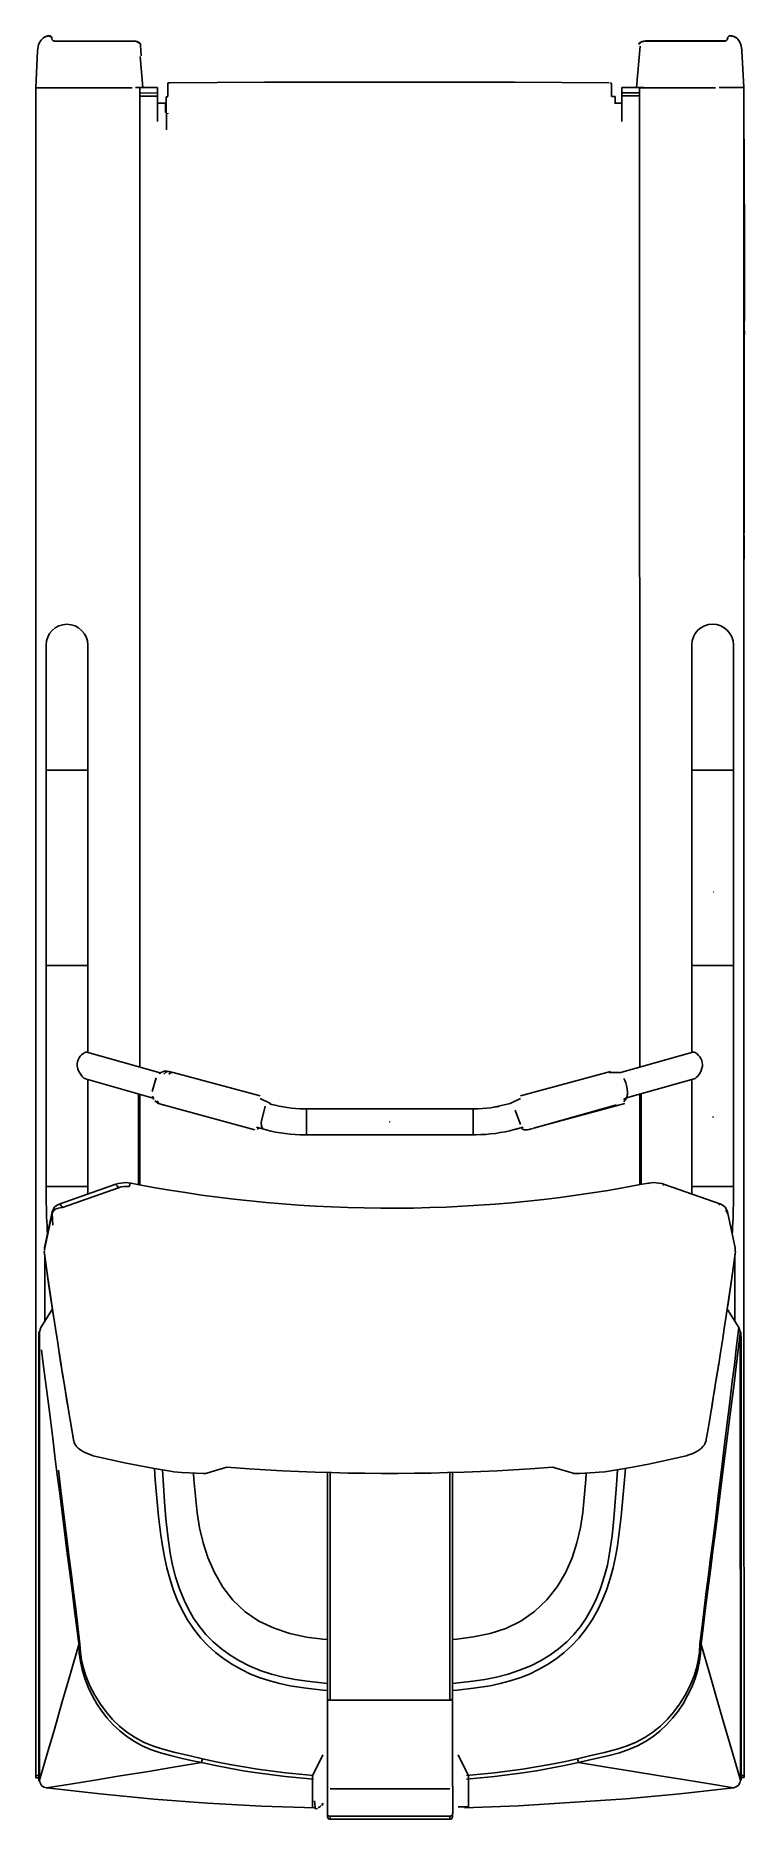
# Model space of a CAD drawing. Extents: x 138 to 1000, y 233 to 2402.
import ezdxf

# ---------------------------------------------------------------- set-up
doc = ezdxf.new("R2010")
doc.units = 0
doc.layers.add('KADRBM', color=7, linetype='CONTINUOUS')

msp = doc.modelspace()

# ---------------------------------------------------------------- linework, layer by layer
at = {"layer": 'KADRBM', "linetype": 'CONTINUOUS'}
for points in [[(140.2, 2386.1), (139.9, 2383.5)], [(140.6, 2388.6), (140.2, 2386.1)], [(141.2, 2390.8), (140.6, 2388.6)], [(142, 2393), (141.2, 2390.8)], [(143.1, 2395), (142, 2393)], [(144.1, 2396.5), (143.1, 2395)], [(144.1, 2396.5), (144, 2396.4)], [(144.9, 2397.5), (144.1, 2396.5)], [(146.1, 2398.7), (144.9, 2397.5)], [(147.5, 2399.7), (146.1, 2398.7)], [(147, 2399.4), (146.4, 2398.9)], [(148.4, 2400.3), (147, 2399.4)], [(149, 2400.6), (147.5, 2399.7)], [(149.8, 2400.9), (148.4, 2400.3)], [(151, 2401.3), (149.8, 2400.9)], [(152.3, 2401.5), (150.6, 2401.2)], [(152.4, 2401.7), (151, 2401.3)], [(154, 2401.7), (152.3, 2401.5)], [(153.7, 2401.9), (152.4, 2401.7)], [(153.8, 2401.9), (153.7, 2401.9)], [(153.8, 2401.9), (153.9, 2401.9)], [(153.9, 2401.9), (153.8, 2401.9)], [(153.9, 2401.9), (154, 2401.7)], [(154.9, 2401.8), (153.9, 2401.9)], [(154, 2401.7), (154.1, 2401.3)], [(154.6, 2401.6), (154, 2401.7)], [(154.7, 2401.2), (154.1, 2401.3)], [(155.2, 2401.5), (154.6, 2401.6)], [(155.2, 2401.1), (154.7, 2401.2)], [(155.7, 2401.5), (154.9, 2401.8)], [(155.8, 2401.2), (155.2, 2401.5)], [(155.8, 2400.8), (155.2, 2401.1)], [(156.4, 2401), (155.7, 2401.5)], [(156.3, 2400.8), (155.8, 2401.2)], [(156.2, 2400.4), (155.8, 2400.8)], [(156.7, 2400.4), (156.3, 2400.8)], [(156.8, 2400.5), (156.4, 2401)], [(157, 2399.8), (156.7, 2400.4)], [(157.1, 2400), (156.8, 2400.5)], [(157.2, 2399.3), (157, 2399.8)], [(157.2, 2399.6), (157.1, 2400)], [(157.3, 2399.2), (157.2, 2399.6)], [(157.4, 2398.9), (157.3, 2399.2)], [(157.3, 2398.9), (157.4, 2398.7)], [(157.4, 2398.2), (157.4, 2398.9)], [(157.4, 2398.7), (157.4, 2398.2)], [(157.4, 2398.2), (157.5, 2397.3)], [(157.5, 2397.4), (157.4, 2398.2)], [(157.9, 2396.7), (157.6, 2397.1)], [(157.7, 2396.8), (158.1, 2396.4)], [(158.4, 2396.3), (157.9, 2396.7)], [(158.1, 2396.4), (158.6, 2396)], [(159.1, 2395.9), (158.4, 2396.3)], [(158.6, 2396), (159.2, 2395.7)], [(159.3, 2395.8), (159.1, 2395.9)], [(159.2, 2395.7), (159.3, 2395.6)], [(159.3, 2395.8), (159.3, 2395.8)], [(159.3, 2395.6), (159.3, 2395.8)], [(159.6, 2395.7), (159.3, 2395.8)], [(159.3, 2395.6), (160.4, 2395.3)], [(160.5, 2395.5), (159.6, 2395.7)], [(160.4, 2395.3), (160.7, 2395.3)], [(160.7, 2395.5), (160.5, 2395.5)], [(160.7, 2395.3), (160.7, 2395.5)], [(256.4, 2395.5), (160.7, 2395.5)], [(160.7, 2395.3), (256.4, 2395.3)], [(256.4, 2395.3), (256.4, 2395.5)], [(257.8, 2395.5), (256.4, 2395.5)], [(256.4, 2395.3), (258.3, 2395.2)], [(259.4, 2395.3), (257.8, 2395.5)], [(258.3, 2395.2), (260, 2394.9)], [(260.9, 2395), (259.4, 2395.3)], [(260, 2394.9), (261.2, 2394.4)], [(262.2, 2394.5), (260.9, 2395)], [(261.2, 2394.4), (262, 2393.8)], [(262, 2393.8), (262.1, 2393.4)], [(262.7, 2393.4), (262.1, 2393.4)], [(263.2, 2393.9), (262.2, 2394.5)], [(263.3, 2393.2), (262.7, 2393.4)], [(264, 2393.3), (263.2, 2393.9)], [(263.8, 2392.9), (263.3, 2393.2)], [(264.3, 2392.6), (263.8, 2392.9)], [(264.6, 2392.6), (264, 2393.3)], [(264.7, 2392.2), (264.3, 2392.6)], [(265.1, 2391.7), (264.6, 2392.6)], [(265, 2391.7), (264.7, 2392.2)], [(265.2, 2391.2), (265, 2391.7)], [(265.3, 2390.7), (265.1, 2391.7)], [(265.3, 2390.6), (265.2, 2391.2)], [(265.3, 2390.6), (265.3, 2390.7)], [(266, 2377.5), (265.3, 2390.6)], [(868.7, 2338.8), (873, 2389.3)], [(871.8, 2392.3), (871.5, 2391.3)], [(871.5, 2391.2), (871.7, 2391.8)], [(871.7, 2391.8), (872, 2392.3)], [(872.4, 2393.1), (871.8, 2392.3)], [(872, 2392.3), (872.4, 2392.7)], [(873.2, 2393.8), (872.4, 2393.1)], [(872.4, 2392.7), (872.8, 2393)], [(872.8, 2393), (873.4, 2393.3)], [(874.2, 2394.5), (873.2, 2393.8)], [(873.4, 2393.3), (873.9, 2393.4)], [(875.6, 2395), (874.2, 2394.5)], [(875.4, 2394.5), (874.7, 2393.9)], [(876.7, 2395), (875.4, 2394.5)], [(877, 2395.3), (875.6, 2395)], [(878.4, 2395.3), (876.7, 2395)], [(878.6, 2395.5), (877, 2395.3)], [(880.3, 2395.4), (878.4, 2395.3)], [(880.1, 2395.6), (878.6, 2395.5)], [(880.3, 2395.6), (880.1, 2395.6)], [(880.3, 2395.4), (880.3, 2395.6)], [(976, 2395.6), (880.3, 2395.6)], [(976, 2395.4), (880.3, 2395.4)], [(976.4, 2395.7), (976, 2395.6)], [(976, 2395.4), (976, 2395.6)], [(976.3, 2395.4), (976, 2395.4)], [(977.3, 2395.7), (976.3, 2395.4)], [(977.3, 2395.9), (976.4, 2395.7)], [(977.3, 2395.7), (977.4, 2395.9)], [(977.4, 2395.9), (977.3, 2395.9)], [(977.5, 2395.8), (977.3, 2395.7)], [(977.6, 2396), (977.4, 2395.9)], [(977.4, 2395.9), (977.4, 2395.9)], [(978.1, 2396.1), (977.5, 2395.8)], [(978.2, 2396.4), (977.6, 2396)], [(978.6, 2396.5), (978.1, 2396.1)], [(978.7, 2396.8), (978.2, 2396.4)], [(978.9, 2396.9), (978.6, 2396.5)], [(979, 2397.2), (978.7, 2396.8)], [(979.2, 2397.4), (978.9, 2396.9)], [(979.1, 2397.5), (979, 2397.2)], [(979.2, 2397.5), (979.1, 2397.5)], [(979.2, 2397.5), (979.1, 2397.4)], [(979.3, 2399), (979.2, 2398.3)], [(979.3, 2398.8), (979.2, 2398.3)], [(979.2, 2398.3), (979.2, 2397.4)], [(979.2, 2398.3), (979.2, 2397.5)], [(979.4, 2399.6), (979.3, 2399.3)], [(979.3, 2399.3), (979.3, 2399)], [(979.3, 2399), (979.3, 2398.8)], [(979.5, 2399.8), (979.4, 2399.6)], [(979.4, 2398.8), (979.5, 2399.4)], [(979.6, 2400.2), (979.5, 2399.8)], [(979.5, 2399.4), (979.7, 2400)], [(979.5, 2399), (979.7, 2399.6)], [(979.9, 2400.7), (979.6, 2400.2)], [(979.7, 2400), (980, 2400.5)], [(980.4, 2401.2), (979.9, 2400.7)], [(980, 2400.5), (980.4, 2400.9)], [(981, 2401.6), (980.4, 2401.2)], [(981.8, 2401.9), (981, 2401.6)], [(982.8, 2402), (981.8, 2401.9)], [(982.8, 2402), (982.6, 2401.8)], [(982.6, 2401.8), (984.3, 2401.6)], [(982.9, 2402), (982.8, 2402)], [(982.9, 2402), (982.8, 2402)], [(983, 2402), (982.9, 2402)], [(984.2, 2401.8), (983, 2402)], [(985.3, 2401.6), (984.2, 2401.8)], [(984.3, 2401.6), (986, 2401.3)], [(986.4, 2401.2), (985.3, 2401.6)], [(986, 2401.3), (987.6, 2400.7)], [(987.6, 2400.7), (986.4, 2401.2)], [(987.6, 2400.7), (989.1, 2399.9)], [(988.9, 2400), (987.6, 2400.7)], [(990.1, 2399.2), (988.9, 2400)], [(989.1, 2399.9), (990.5, 2398.8)], [(990.4, 2399), (990.1, 2399.2)], [(990.5, 2398.8), (991.8, 2397.6)], [(991.8, 2397.6), (992.6, 2396.6)], [(993, 2396), (992.5, 2396.6)], [(992.6, 2396.6), (992.7, 2396.4)], [(994.1, 2394.1), (993, 2396)], [(995.1, 2392), (994.1, 2394.1)], [(995.8, 2389.7), (995.1, 2392)], [(996.3, 2387.3), (995.8, 2389.7)], [(996.7, 2384.5), (996.3, 2387.3)], [(139.9, 2383.6), (137.6, 2338.7)], [(140, 2383.5), (139.9, 2382.7)], [(140, 2383.6), (140, 2383.5)], [(268, 2338.8), (264.8, 2376.6)], [(996.8, 2382.8), (996.6, 2379.4)], [(996.7, 2383.6), (996.7, 2384.5)], [(996.7, 2383.7), (996.7, 2383.6)], [(999.1, 2338.9), (996.7, 2383.7)], [(996.7, 2383.6), (996.8, 2382.8)], [(298.2, 2328.1), (298.2, 2343.4)], [(300.7, 2344.7), (299.5, 2344.7)], [(416, 2345.6), (300.7, 2344.7)], [(720.1, 2345.6), (416, 2345.6)], [(835.4, 2344.8), (720.1, 2345.6)], [(838, 2327.9), (838, 2343.5)], [(143.3, 2338.7), (137.6, 2338.7)], [(143.3, 2338.7), (137.6, 2338.7)], [(137.6, 2338.7), (137.6, 2223.3)], [(145.3, 2338.7), (143.3, 2338.7)], [(156.7, 2338.7), (145.3, 2338.7)], [(167.6, 2338.7), (156.7, 2338.7)], [(255, 2338.6), (163.4, 2338.5)], [(259.1, 2338.8), (268, 2338.8)], [(264.4, 1147.5), (264.3, 2338.8)], [(264.3, 2332.2), (285.8, 2332.3)], [(264.3, 2328.6), (285.8, 2328.6)], [(267.9, 2340), (268, 2340)], [(268, 2340), (268, 2338.8)], [(268, 2338.8), (285.8, 2338.8)], [(285.8, 2332.3), (285.8, 2338.8)], [(285.8, 2328.6), (285.8, 2332.3)], [(285.8, 2297.6), (285.8, 2328.6)], [(296.6, 2287.3), (296.5, 2327.8)], [(298.2, 2327.8), (296.5, 2327.8)], [(839.6, 2327.9), (838, 2327.9)], [(842.8, 2327.9), (840.4, 2327.9)], [(842.8, 2327.9), (842.8, 2319.2)], [(850.9, 2332.3), (850.9, 2338.8)], [(850.9, 2338.8), (868.7, 2338.8)], [(850.9, 2328.7), (850.9, 2332.3)], [(850.9, 2332.3), (872.4, 2332.3)], [(872.4, 2328.7), (850.9, 2328.7)], [(850.9, 2297.7), (850.9, 2328.7)], [(868.7, 2340.1), (868.7, 2338.8)], [(868.7, 2340.1), (868.7, 2340.1)], [(877.5, 2338.8), (868.7, 2338.8)], [(872.4, 2338.8), (872.6, 1147.6)], [(873, 2338.6), (964.5, 2338.7)], [(969, 2338.9), (980, 2338.9)], [(980, 2338.9), (991.4, 2338.9)], [(991.4, 2338.9), (993.4, 2338.9)], [(993.4, 2338.9), (999.1, 2338.9)], [(993.4, 2338.9), (999.1, 2338.9)], [(999.1, 2177.3), (999.1, 2338.9)], [(295.7, 2320), (285.8, 2320)], [(285.8, 2319.8), (285.8, 2318.9)], [(295.7, 2319.6), (295.7, 2320.8)], [(296.5, 2320.8), (295.7, 2320.8)], [(295.7, 2319.6), (296.5, 2319.6)], [(295.7, 2319.6), (295.7, 2319.1)], [(295.7, 2319.1), (295.7, 2319)], [(296.5, 2319.1), (295.7, 2319.1)], [(295.7, 2319), (296.5, 2319)], [(295.7, 2319), (295.7, 2316.9)], [(295.7, 2315.9), (295.7, 2316.9)], [(295.7, 2316.9), (296.5, 2316.9)], [(295.7, 2315.9), (295.7, 2313.8)], [(295.7, 2315.9), (296.5, 2315.9)], [(295.7, 2313.8), (296.5, 2313.8)], [(295.7, 2313.8), (295.7, 2313.5)], [(295.7, 2313.5), (296.5, 2313.5)], [(295.7, 2308.5), (295.7, 2313.5)], [(295.7, 2308.5), (296.5, 2308.5)], [(297.4, 2307.5), (297.4, 2306.9)], [(297.4, 2307.5), (297.4, 2307.3)], [(298.2, 2307.5), (298.2, 2307.8)], [(298.2, 2307.5), (298.2, 2306.9)], [(850.9, 2320.1), (842.8, 2320.1)], [(999.4, 2275.5), (999.4, 2276)], [(999.7, 2276), (999.4, 2276)], [(999.4, 2275.5), (999.4, 2267.9)], [(999.4, 2275.5), (999.7, 2275.5)], [(999.7, 2267.9), (999.4, 2267.9)], [(999.4, 2267.8), (999.4, 2267.2)], [(999.4, 2267.2), (999.4, 2262.9)], [(999.4, 2267.2), (999.7, 2267.2)], [(999.4, 2262.9), (999.4, 2256.1)], [(999.4, 2262.9), (999.7, 2262.9)], [(999.4, 2256.1), (999.4, 2239.9)], [(999.4, 2256.1), (999.7, 2256.1)], [(999.7, 2275.5), (999.7, 2276)], [(999.7, 2267.9), (999.7, 2275.5)], [(999.7, 2267.2), (999.7, 2267.8)], [(999.7, 2262.9), (999.7, 2267.2)], [(999.7, 2256.1), (999.7, 2262.9)], [(999.7, 2239.9), (999.7, 2256.1)], [(999.4, 2239.9), (999.4, 2236.9)], [(999.4, 2239.9), (999.7, 2239.9)], [(999.4, 2214.9), (999.4, 2236.9)], [(999.7, 2236.9), (999.4, 2236.9)], [(999.7, 2236.9), (999.7, 2239.9)], [(999.7, 2214.9), (999.7, 2236.9)], [(137.6, 2223.3), (137.8, 792.8)], [(999.4, 2180.8), (999.4, 2214.9)], [(999.7, 2214.9), (999.4, 2214.9)], [(999.8, 2180.8), (999.7, 2214.9)], [(999.1, 2177.3), (999.4, 2177.3)], [(999.1, 2177.3), (999.2, 1817.5)], [(999.4, 2168.1), (999.4, 2180.8)], [(999.8, 2180.8), (999.4, 2180.8)], [(999.8, 2160.5), (999.8, 2180.8)], [(999.4, 2168.1), (999.4, 2157.5)], [(999.8, 2160.5), (999.4, 2160.5)], [(999.8, 2158.9), (999.4, 2158.9)], [(999.4, 2145.9), (999.4, 2158.8)], [(999.8, 2158.8), (999.8, 2160.5)], [(999.8, 2145.9), (999.8, 2158.8)], [(999.4, 2135.5), (999.4, 2145.9)], [(999.8, 2145.9), (999.4, 2145.9)], [(999.4, 2123.8), (999.4, 2135.5)], [(999.8, 2135.5), (999.4, 2135.5)], [(999.8, 2135.5), (999.8, 2145.9)], [(999.8, 2123.8), (999.8, 2135.5)], [(999.4, 2116), (999.4, 2123.8)], [(999.8, 2123.8), (999.4, 2123.8)], [(999.4, 2112.2), (999.4, 2116)], [(999.8, 2116), (999.4, 2116)], [(999.4, 2104.8), (999.4, 2112.2)], [(999.8, 2112.2), (999.4, 2112.2)], [(999.4, 2104.8), (999.4, 2102.8)], [(999.8, 2116), (999.8, 2123.8)], [(999.8, 2112.2), (999.8, 2116)], [(999.8, 2102.8), (999.8, 2112.2)], [(999.8, 2102.7), (999.4, 2102.7)], [(999.4, 2098.1), (999.4, 2102.6)], [(999.4, 2082.5), (999.4, 2098.1)], [(999.8, 2098.1), (999.4, 2098.1)], [(999.4, 2070.7), (999.4, 2082.5)], [(999.8, 2082.5), (999.4, 2082.5)], [(999.8, 2098.1), (999.8, 2102.6)], [(999.8, 2082.5), (999.8, 2098.1)], [(999.8, 2070.7), (999.8, 2082.5)], [(999.4, 2059.6), (999.4, 2070.7)], [(999.8, 2070.7), (999.4, 2070.7)], [(999.8, 2059.6), (999.8, 2070.7)], [(999.4, 2054.7), (999.4, 2059.6)], [(999.8, 2059.6), (999.4, 2059.6)], [(999.4, 2054.7), (999.4, 1919)], [(999.6, 2054.7), (999.4, 2054.7)], [(999.6, 2054.7), (999.7, 1919)], [(999.8, 2051.2), (999.6, 2051.2)], [(999.8, 2042.9), (999.6, 2042.9)], [(999.8, 2054.8), (999.8, 2059.6)], [(999.8, 2038.3), (999.8, 2042.9)], [(999.4, 2020.2), (999.4, 2020.6)], [(999.8, 2038.3), (999.6, 2038.3)], [(999.6, 2038), (999.8, 2038)], [(999.4, 1919), (999.4, 1917.5)], [(999.7, 1919), (999.4, 1919)], [(999.4, 1917.5), (999.4, 1915.8)], [(999.7, 1917), (999.4, 1917)], [(999.4, 1915.8), (999.4, 1908.6)], [(999.7, 1915.8), (999.4, 1915.8)], [(999.4, 1911.7), (999.4, 1903.1)], [(999.7, 1919), (999.7, 1917)], [(999.7, 1917), (999.7, 1915.8)], [(999.7, 1915.8), (999.7, 1908.6)], [(999.7, 1911.7), (999.7, 1903.1)], [(999.4, 1903.1), (999.4, 1862.8)], [(999.7, 1903.1), (999.4, 1903.1)], [(999.7, 1903.1), (999.7, 1862.8)], [(999.4, 1862.8), (999.4, 1856.9)], [(999.7, 1862.8), (999.4, 1862.8)], [(999.4, 1856.9), (999.4, 1820.2)], [(999.7, 1856.9), (999.4, 1856.9)], [(999.7, 1862.8), (999.7, 1856.9)], [(999.7, 1856.9), (999.7, 1820.2)], [(999.2, 1817.5), (999.4, 1817.5)], [(999.3, 793.6), (999.2, 1817.5)], [(999.4, 1820.2), (999.4, 1808.1)], [(999.7, 1820.2), (999.4, 1820.2)], [(999.7, 1808.1), (999.4, 1808.1)], [(999.4, 1808.1), (999.4, 1797.6)], [(999.7, 1820.2), (999.7, 1808.1)], [(999.7, 1808.1), (999.7, 1797.6)], [(999.4, 1797.6), (999.4, 1797)], [(999.7, 1797.6), (999.4, 1797.6)], [(999.4, 1794.3), (999.4, 1765.4)], [(999.4, 1794.3), (999.4, 1794.3)], [(999.7, 1794.3), (999.4, 1794.3)], [(999.7, 1797.6), (999.7, 1797)], [(999.7, 1794.3), (999.7, 1765.4)], [(999.7, 1794.3), (999.7, 1794.3)], [(999.7, 1765.4), (999.4, 1765.4)], [(150.3, 1660.8), (150.4, 1508.8)], [(201, 1508.8), (201, 1660.9)], [(935.8, 1661), (935.9, 1508.9)], [(986.5, 1508.9), (986.5, 1661)], [(201, 1508.8), (150.4, 1508.8)], [(150.4, 1508.8), (150.4, 1271.3)], [(201.1, 1271.3), (201, 1508.8)], [(986.5, 1508.9), (935.9, 1508.9)], [(935.9, 1508.9), (935.9, 1271.4)], [(986.6, 1271.5), (986.5, 1508.9)], [(961.9, 1360.5), (962.3, 1360.5)], [(150.3, 1271.1), (201, 1271.1)], [(150.3, 1271.1), (150.3, 1002.5)], [(201.1, 1271.3), (150.4, 1271.3)], [(150.4, 1271.3), (150.4, 1271.1)], [(152.8, 1271.3), (152.8, 1271.1)], [(198.7, 1271.1), (198.7, 1271.3)], [(201, 1165.3), (201, 1271.1)], [(201.1, 1230), (201.1, 1271.3)], [(986.6, 1271.5), (935.9, 1271.4)], [(935.9, 1271.4), (935.9, 1271.2)], [(986.6, 1271.2), (935.9, 1271.2)], [(935.9, 1271.2), (935.9, 1165.4)], [(938.3, 1271.4), (938.3, 1271.2)], [(984.2, 1271.2), (984.2, 1271.5)], [(986.6, 1271.2), (986.6, 1271.5)], [(986.6, 1002.6), (986.6, 1271.2)], [(188.5, 1154.1), (188.1, 1151.8)], [(188.1, 1151.8), (188.1, 1149.4)], [(189.3, 1156.6), (188.5, 1154.1)], [(190.5, 1158.9), (189.3, 1156.6)], [(191.9, 1160.9), (190.5, 1158.9)], [(193.4, 1162.5), (191.9, 1160.9)], [(194.9, 1163.8), (193.4, 1162.5)], [(196.3, 1164.8), (194.9, 1163.8)], [(197.6, 1165.4), (196.3, 1164.8)], [(198.8, 1165.7), (197.6, 1165.4)], [(199.7, 1165.7), (198.8, 1165.7)], [(289.1, 1140.5), (199.7, 1165.7)], [(937.2, 1165.8), (847.8, 1140.6)], [(937.2, 1165.8), (937.6, 1165.9)], [(937.6, 1165.9), (938.6, 1165.8)], [(938.6, 1165.8), (939.8, 1165.3)], [(939.8, 1165.3), (941.2, 1164.5)], [(941.2, 1164.5), (942.6, 1163.4)], [(942.6, 1163.4), (944.2, 1161.9)], [(944.2, 1161.9), (945.6, 1160.2)], [(945.6, 1160.2), (947, 1158)], [(947, 1158), (948, 1155.6)], [(948, 1155.6), (948.6, 1153.2)], [(948.6, 1153.2), (948.8, 1150.8)], [(948.8, 1150.8), (948.7, 1148.6)], [(188.1, 1149.4), (188.5, 1147.2)], [(188.5, 1147.2), (189, 1145.1)], [(189, 1145.1), (190.1, 1142.4)], [(190.1, 1142.4), (191.6, 1139.7)], [(191.6, 1139.7), (193.3, 1137.4)], [(193.3, 1137.4), (194.7, 1135.7)], [(194.7, 1135.7), (196.1, 1134.4)], [(196.1, 1134.4), (197.2, 1133.7)], [(197.2, 1133.7), (198.2, 1133.2)], [(198.2, 1133.2), (198.3, 1133.2)], [(198.3, 1133.2), (280.5, 1110)], [(201, 1002.5), (201, 1132.4)], [(284, 1134.8), (279.3, 1118)], [(288.6, 1140.2), (287.8, 1139.6)], [(288.9, 1140.4), (288.6, 1140.2)], [(290.5, 1141.4), (288.9, 1140.4)], [(292.1, 1142.1), (290.5, 1141.4)], [(293.9, 1142.6), (292.1, 1142.1)], [(294.6, 1140.3), (293.7, 1139.2)], [(295.7, 1142.8), (293.9, 1142.6)], [(295.6, 1141.1), (294.6, 1140.3)], [(296.6, 1141.8), (295.6, 1141.1)], [(297.7, 1142.8), (295.7, 1142.8)], [(297.5, 1142.2), (296.6, 1141.8)], [(298.4, 1142.5), (297.5, 1142.2)], [(299.6, 1142.5), (297.7, 1142.8)], [(299.3, 1142.5), (298.4, 1142.5)], [(300, 1142.4), (299.3, 1142.5)], [(300.4, 1139.8), (299.4, 1138.9)], [(300, 1142.4), (299.6, 1142.5)], [(299.6, 1139.1), (300.7, 1140)], [(304.7, 1141.1), (300, 1142.4)], [(301.3, 1140.4), (300.4, 1139.8)], [(300.7, 1140), (301.7, 1140.6)], [(302.3, 1140.9), (301.3, 1140.4)], [(301.7, 1140.6), (302.7, 1141)], [(303.2, 1141.1), (302.3, 1140.9)], [(302.7, 1141), (303.6, 1141.2)], [(304.1, 1141.2), (303.2, 1141.1)], [(303.6, 1141.2), (304.5, 1141.1)], [(304.7, 1141.1), (304.1, 1141.2)], [(304.5, 1141.1), (304.7, 1141.1)], [(410.7, 1112.7), (304.7, 1141.1)], [(836.9, 1142.5), (727.5, 1112.7)], [(835.2, 1141.2), (847.8, 1141.2)], [(853.3, 1133.7), (854.1, 1132.1)], [(854.1, 1132.1), (854.8, 1130.5)], [(854.8, 1130.5), (855.4, 1128.7)], [(855.4, 1128.7), (856, 1127)], [(856.4, 1110.1), (938.6, 1133.3)], [(935.9, 1132.5), (935.9, 1002.6)], [(938.9, 1133.4), (938.6, 1133.3)], [(940, 1134), (938.9, 1133.4)], [(941.3, 1135), (940, 1134)], [(942.6, 1136.2), (941.3, 1135)], [(944.3, 1138.4), (942.6, 1136.2)], [(945.9, 1140.8), (944.3, 1138.4)], [(947.2, 1143.5), (945.9, 1140.8)], [(948.2, 1146.4), (947.2, 1143.5)], [(948.7, 1148.6), (948.2, 1146.4)], [(262.8, 1004.8), (262.8, 1115)], [(264.5, 1004.5), (264.5, 1114.6)], [(279.7, 1112.2), (280.1, 1111)], [(279.7, 1112.2), (280.1, 1111.4)], [(280.6, 1110.7), (280.1, 1111.4)], [(280.1, 1111.4), (280.6, 1110.7)], [(280.1, 1111), (280.2, 1110.6)], [(280.2, 1110.7), (280.6, 1109.8)], [(281.2, 1110.1), (280.6, 1110.7)], [(280.6, 1110.7), (281.2, 1110.1)], [(280.6, 1109.8), (281.5, 1108.1)], [(282.7, 1106.6), (284.1, 1105.3)], [(285.6, 1106.5), (286.1, 1105.4)], [(410.7, 1109.5), (423.4, 1103.2)], [(727.5, 1109.5), (714.8, 1103.2)], [(853.5, 1108.6), (852.6, 1108.2)], [(852.6, 1108.2), (853.5, 1108.6)], [(853.1, 1105.6), (854.4, 1106.9)], [(854.3, 1109), (853.5, 1108.6)], [(853.5, 1108.6), (854.3, 1109)], [(855.1, 1109.6), (854.3, 1109)], [(854.3, 1109), (855.1, 1109.6)], [(854.4, 1106.9), (855.5, 1108.4)], [(855.7, 1110.2), (855.1, 1109.6)], [(855.1, 1109.6), (855.7, 1110.2)], [(855.5, 1108.4), (856.4, 1110)], [(856.3, 1110.8), (855.7, 1110.2)], [(855.7, 1110.2), (856.3, 1110.8)], [(856, 1127), (856.5, 1125.2)], [(856.8, 1111.5), (856.3, 1110.8)], [(856.3, 1110.8), (856.8, 1111.5)], [(856.4, 1110), (856.7, 1110.8)], [(856.5, 1125.2), (856.9, 1123.3)], [(856.8, 1111.1), (856.7, 1110.7)], [(857.2, 1112.2), (856.8, 1111.5)], [(856.8, 1111.5), (857.2, 1112.2)], [(857.2, 1112.2), (856.8, 1111.1)], [(856.9, 1123.3), (857.2, 1121.5)], [(857.2, 1121.5), (857.4, 1119.8)], [(857.4, 1113.5), (857.2, 1112.2)], [(857.4, 1119.8), (857.6, 1118.1)], [(857.6, 1114.9), (857.4, 1113.5)], [(857.6, 1118.1), (857.6, 1116.5)], [(857.6, 1116.5), (857.6, 1114.9)], [(872.6, 1114.7), (872.6, 1004.6)], [(874.2, 1004.9), (874.2, 1115.1)], [(284.1, 1105.3), (285.6, 1104.2)], [(285.6, 1104.2), (287.2, 1103.3)], [(286.1, 1105.4), (286.6, 1104.5)], [(286.6, 1104.5), (287.2, 1103.7)], [(287.2, 1103.7), (287.9, 1103.2)], [(287.2, 1103.3), (288.8, 1102.8)], [(287.9, 1103.2), (288.7, 1102.8)], [(288.7, 1102.8), (288.8, 1102.8)], [(288.8, 1102.8), (293.6, 1101.4)], [(292.6, 1101.8), (292.6, 1101.8)], [(292.6, 1101.8), (404.4, 1071.5)], [(292.6, 1101.8), (293.4, 1101.5)], [(292.9, 1101.8), (292.9, 1101.7)], [(292.9, 1101.7), (293, 1101.7)], [(292.9, 1101.7), (292.9, 1101.7)], [(293, 1101.7), (293, 1101.6)], [(293, 1101.7), (293, 1101.7)], [(293, 1101.6), (293.6, 1101.4)], [(293, 1101.6), (293, 1101.6)], [(293.4, 1101.5), (293.6, 1101.4)], [(412.1, 1080.3), (417, 1100)], [(422.4, 1102.6), (423.2, 1102.7)], [(423.2, 1102.7), (423.8, 1102.6)], [(424.8, 1102.3), (423.8, 1102.6)], [(429.1, 1101.2), (424.8, 1102.3)], [(433.8, 1100.2), (429.1, 1101.2)], [(438.7, 1099.3), (433.8, 1100.2)], [(443.7, 1098.5), (438.7, 1099.3)], [(448.8, 1097.9), (443.7, 1098.5)], [(453.9, 1097.4), (448.8, 1097.9)], [(459.1, 1097.1), (453.9, 1097.4)], [(464.4, 1096.9), (459.1, 1097.1)], [(467.1, 1096.9), (464.4, 1096.9)], [(467.1, 1065.2), (467.1, 1096.9)], [(669.8, 1096.9), (467.1, 1096.9)], [(669.8, 1065.3), (669.8, 1096.9)], [(671, 1096.9), (669.8, 1096.9)], [(675.9, 1097), (671, 1096.9)], [(681.2, 1097.3), (675.9, 1097)], [(686.3, 1097.7), (681.2, 1097.3)], [(691.4, 1098.3), (686.3, 1097.7)], [(714.8, 1103.2), (691.4, 1098.3)], [(701.3, 1099.9), (696.4, 1099)], [(727.5, 1077.9), (721.1, 1095.4)], [(743.1, 1073.3), (854.2, 1103.2)], [(743.6, 1073.5), (844.3, 1101.9)], [(961.9, 1087.3), (961.5, 1087.3)], [(961.9, 1087.3), (961.9, 1086.5)], [(406.1, 1074.7), (415.2, 1072.1)], [(406.9, 1072), (408.5, 1072.8)], [(407.8, 1072.9), (408.6, 1073)], [(408.5, 1074), (408.3, 1073.9)], [(408.5, 1072.8), (409.9, 1073.6)], [(408.6, 1073), (409.5, 1073.3)], [(409.5, 1073.3), (409.9, 1073.6)], [(412.1, 1078.8), (412.1, 1080.3)], [(412.2, 1077.4), (412.1, 1078.8)], [(412.4, 1076.1), (412.2, 1077.4)], [(412.7, 1075), (412.4, 1076.1)], [(413.1, 1074.1), (412.7, 1075)], [(413.6, 1073.3), (413.1, 1074.1)], [(414.2, 1072.7), (413.6, 1073.3)], [(414.8, 1072.3), (414.2, 1072.7)], [(415.2, 1072.1), (414.8, 1072.3)], [(415.2, 1072.1), (418.1, 1071.3)], [(418.1, 1071.3), (423.7, 1069.9)], [(423.7, 1069.9), (429.4, 1068.7)], [(429.4, 1068.7), (435.3, 1067.7)], [(435.3, 1067.7), (441.1, 1066.9)], [(441.1, 1066.9), (447.1, 1066.2)], [(447.1, 1066.2), (453.1, 1065.7)], [(453.1, 1065.7), (459.1, 1065.4)], [(459.1, 1065.4), (465.1, 1065.2)], [(465.1, 1065.2), (467.1, 1065.2)], [(467.1, 1065.2), (669.8, 1065.3)], [(568.5, 1081.1), (568.1, 1081.1)], [(568.5, 1081.1), (568.5, 1080.6)], [(669.8, 1065.3), (673, 1065.3)], [(673, 1065.3), (679.1, 1065.5)], [(679.1, 1065.5), (685.1, 1065.8)], [(685.1, 1065.8), (691.1, 1066.4)], [(691.1, 1066.4), (697, 1067.1)], [(697, 1067.1), (702.9, 1068)], [(702.9, 1068), (708.6, 1069)], [(708.6, 1069), (714.3, 1070.2)], [(714.3, 1070.2), (719.9, 1071.6)], [(719.9, 1071.6), (721.7, 1072.1)], [(721.7, 1072.1), (730.8, 1074.7)], [(721.7, 1072.1), (722.1, 1072.3)], [(722.1, 1072.3), (722.8, 1072.7)], [(728.5, 1072.7), (730.3, 1072)], [(730.3, 1072), (732.1, 1071.5)], [(732.1, 1071.5), (734, 1071.3)], [(734, 1071.3), (735.9, 1071.4)], [(735.9, 1071.4), (737.9, 1071.8)], [(737.9, 1071.8), (742.7, 1073.1)], [(738, 1071.8), (737.9, 1071.8)], [(737.9, 1071.8), (737.9, 1071.8)], [(738.8, 1072.2), (738, 1071.8)], [(739.5, 1072.7), (738.8, 1072.2)], [(150.3, 1002.5), (201, 1002.5)], [(150.3, 1002.5), (150.3, 999.4)], [(150.3, 999.4), (150.4, 993.7)], [(234.1, 1004.8), (166, 980.8)], [(238.3, 1001), (170.2, 977)], [(201, 998.5), (201, 1002.5)], [(201.1, 993.2), (201, 998.5)], [(235.1, 1005.2), (234.1, 1004.8)], [(234.5, 1004.9), (234.1, 1004.8)], [(235.1, 1004.7), (234.5, 1004.9)], [(238.2, 1006.1), (235.1, 1005.2)], [(235.6, 1004.4), (235.1, 1004.7)], [(236.3, 1003.8), (235.6, 1004.4)], [(236.9, 1003.1), (236.3, 1003.8)], [(237.6, 1002.1), (236.9, 1003.1)], [(238.3, 1001), (237.6, 1002.1)], [(241.3, 1006.7), (238.2, 1006.1)], [(241.5, 1002), (238.3, 1001)], [(244.4, 1007), (241.3, 1006.7)], [(244.7, 1002.5), (241.5, 1002)], [(247.3, 1007.2), (244.4, 1007)], [(248.1, 1002.6), (244.7, 1002.5)], [(250.2, 1007), (247.3, 1007.2)], [(251.2, 1002.3), (248.1, 1002.6)], [(253, 1006.7), (250.2, 1007)], [(251.2, 1002.3), (251.6, 1003.3)], [(251.6, 1003.3), (252, 1004.3)], [(252, 1004.3), (252.3, 1005.1)], [(252.3, 1005.1), (252.7, 1005.7)], [(252.7, 1005.7), (253, 1006.2)], [(253.7, 1006.5), (253, 1006.7)], [(253, 1006.2), (253.3, 1006.5)], [(253.3, 1006.5), (253.6, 1006.6)], [(253.6, 1006.6), (253.7, 1006.6)], [(261.6, 1005), (253.7, 1006.6)], [(280.9, 1001.4), (261.6, 1005)], [(300.4, 998.1), (280.9, 1001.4)], [(319.9, 995), (300.4, 998.1)], [(853.8, 1001.1), (834.3, 997.8)], [(873.1, 1004.7), (853.8, 1001.1)], [(883.3, 1006.6), (873.1, 1004.7)], [(883.4, 1006.7), (883.3, 1006.6)], [(883.8, 1006.7), (883.3, 1006.6)], [(883.6, 1006.5), (883.4, 1006.7)], [(883.9, 1006.2), (883.6, 1006.5)], [(886.6, 1007.1), (883.8, 1006.7)], [(884.3, 1005.8), (883.9, 1006.2)], [(889.5, 1007.2), (886.6, 1007.1)], [(892.5, 1007.1), (889.5, 1007.2)], [(895.9, 1006.7), (892.5, 1007.1)], [(899.3, 1006), (895.9, 1006.7)], [(902.6, 1005), (899.3, 1006)], [(900.7, 1003.9), (901.3, 1004.5)], [(901.3, 1004.5), (901.9, 1004.8)], [(901.9, 1004.8), (902.4, 1005)], [(902.4, 1005), (902.8, 1004.9)], [(902.8, 1004.9), (902.6, 1005)], [(971, 980.9), (902.8, 1004.9)], [(986.6, 1002.6), (935.9, 1002.6)], [(935.9, 1002.6), (935.9, 999.7)], [(935.9, 999.7), (935.9, 994.1)], [(986.6, 997.8), (986.6, 1002.6)], [(986.6, 992.1), (986.6, 997.8)], [(150.4, 993.7), (150.4, 987.9)], [(150.4, 987.9), (150.5, 982.2)], [(150.5, 982.2), (150.6, 976.6)], [(150.6, 976.6), (150.8, 971)], [(165.3, 976.2), (163.9, 975.7)], [(166.9, 976.6), (165.3, 976.2)], [(166.4, 980.8), (166, 980.8)], [(166.9, 980.7), (166.4, 980.8)], [(167.5, 980.3), (166.9, 980.7)], [(168.6, 976.9), (166.9, 976.6)], [(168.1, 979.8), (167.5, 980.3)], [(168.8, 979), (168.1, 979.8)], [(170.2, 977), (168.6, 976.9)], [(169.5, 978.1), (168.8, 979)], [(170.2, 977), (169.5, 978.1)], [(339.4, 992.1), (319.9, 995)], [(359.1, 989.4), (339.4, 992.1)], [(378.7, 987), (359.1, 989.4)], [(398.5, 984.9), (378.7, 987)], [(418.2, 982.9), (398.5, 984.9)], [(438, 981.2), (418.2, 982.9)], [(457.9, 979.8), (438, 981.2)], [(477.7, 978.6), (457.9, 979.8)], [(497.6, 977.6), (477.7, 978.6)], [(517.5, 976.9), (497.6, 977.6)], [(537.4, 976.4), (517.5, 976.9)], [(557.4, 976.1), (537.4, 976.4)], [(577.3, 976.1), (557.4, 976.1)], [(597.2, 976.3), (577.3, 976.1)], [(617.1, 976.8), (597.2, 976.3)], [(637, 977.5), (617.1, 976.8)], [(656.9, 978.5), (637, 977.5)], [(676.8, 979.7), (656.9, 978.5)], [(696.6, 981.1), (676.8, 979.7)], [(716.4, 982.8), (696.6, 981.1)], [(736.2, 984.7), (716.4, 982.8)], [(755.9, 986.8), (736.2, 984.7)], [(775.6, 989.2), (755.9, 986.8)], [(795.2, 991.8), (775.6, 989.2)], [(814.8, 994.7), (795.2, 991.8)], [(834.3, 997.8), (814.8, 994.7)], [(935.9, 994.1), (935.9, 993.3)], [(968.8, 979.9), (969.4, 980.4)], [(969.4, 980.4), (970, 980.8)], [(970.5, 980.9), (971, 980.9)], [(986.3, 975), (986.4, 980.6)], [(986.4, 980.6), (986.5, 986.3)], [(986.5, 986.3), (986.6, 992.1)], [(157.7, 969.5), (148.3, 925.7)], [(157.8, 971.5), (148.5, 927.7)], [(150.8, 971), (150.9, 965.5)], [(150.9, 965.5), (151.1, 960.1)], [(151.1, 960.1), (151.4, 954.9)], [(151.4, 954.9), (151.6, 949.7)], [(157.7, 970.8), (157.8, 971.5)], [(157.7, 969.5), (157.7, 970.8)], [(158, 970.5), (157.7, 969.5)], [(158.3, 955.5), (157.7, 969.5)], [(158.5, 971.6), (158, 970.5)], [(159.2, 972.6), (158.5, 971.6)], [(160.1, 973.5), (159.2, 972.6)], [(161.2, 974.3), (160.1, 973.5)], [(162.5, 975.1), (161.2, 974.3)], [(163.9, 975.7), (162.5, 975.1)], [(976.8, 973.6), (977.7, 972.7)], [(977.7, 972.7), (978.5, 971.7)], [(978.5, 971.7), (979, 970.7)], [(979, 970.7), (979.3, 969.6)], [(988.5, 927.8), (979.1, 971.6)], [(979.2, 970.9), (979.1, 971.6)], [(979.3, 969.6), (979.2, 970.9)], [(985.5, 953.4), (985.8, 958.6)], [(985.8, 958.6), (986, 964)], [(986, 964), (986.1, 969.4)], [(986.1, 969.4), (986.3, 975)], [(151.6, 949.7), (151.9, 944.7)], [(151.9, 944.7), (151.9, 943.9)], [(985, 944), (985.3, 948.3)], [(985.3, 948.3), (985.5, 953.4)], [(148.2, 923.6), (148.1, 922.7)], [(148.1, 922.7), (148.4, 920.6)], [(148.5, 927.7), (148.2, 926.3)], [(148.2, 926.3), (148.2, 925.5)], [(148.3, 925.7), (148.2, 925.3)], [(148.2, 924.6), (148.2, 925.5)], [(148.2, 925.3), (148.2, 925)], [(148.2, 925), (148.2, 924.6)], [(148.3, 924), (148.2, 923.6)], [(148.3, 926.8), (148.5, 927.7)], [(148.3, 925.7), (148.3, 926.8)], [(148.3, 921), (151.8, 894.1)], [(148.4, 920.6), (151.8, 894.1)], [(148.4, 920.6), (148.4, 920.6)], [(148.9, 916.4), (148.9, 838.8)], [(985.1, 894.2), (988.7, 921.1)], [(988.6, 920.7), (985.1, 894.2)], [(988.2, 838.9), (988.1, 917.3)], [(988.6, 926.9), (988.5, 927.8)], [(988.8, 925.9), (988.5, 927.8)], [(988.7, 925.8), (988.6, 926.9)], [(988.9, 922.9), (988.6, 920.7)], [(988.6, 920.7), (988.6, 920.7)], [(988.7, 925.8), (988.7, 925.4)], [(988.7, 925.4), (988.8, 925.1)], [(988.7, 924.1), (988.8, 923.7)], [(988.8, 925.6), (988.8, 925.9)], [(988.8, 924.7), (988.8, 925.6)], [(988.8, 925.1), (988.8, 924.7)], [(988.8, 923.7), (988.9, 922.9)], [(151.8, 894.1), (159.3, 845.1)], [(151.8, 894.1), (151.8, 894.1)], [(151.8, 894.1), (151.9, 893.8)], [(151.9, 893.8), (153.7, 881.6)], [(985.1, 894.2), (977.7, 845.2)], [(979.5, 857.2), (985.1, 893.9)], [(985.1, 894.2), (985.1, 894.2)], [(985.1, 894.2), (985.1, 893.9)], [(153.7, 881.6), (159.4, 844.8)], [(144, 830.9), (157.8, 852.9)], [(157.8, 852.9), (158.1, 853.3)], [(993.1, 831.1), (979.3, 853)], [(141.6, 825.1), (141.4, 823.5)], [(141.8, 825.6), (141.6, 825.1)], [(141.9, 825.8), (141.8, 825.6)], [(142.4, 825.8), (141.9, 825.8)], [(142.3, 823.5), (142.4, 825.3)], [(142.4, 825.8), (144, 830.9)], [(159.3, 845.1), (159.4, 844.8)], [(159.3, 845.1), (161.7, 829.7)], [(161.7, 829.7), (164, 814.8)], [(975.3, 829.8), (973, 814.9)], [(977.7, 845.2), (975.3, 829.8)], [(993.1, 831.1), (990.4, 808.7)], [(994.7, 825.9), (993.1, 831.1)], [(994.7, 825.9), (995.2, 825.9)], [(994.8, 823.6), (994.7, 825.5)], [(995.4, 825.5), (995.2, 825.9)], [(995.6, 824.7), (995.4, 825.5)], [(995.6, 823.6), (995.6, 824.7)], [(141.4, 821.1), (141.3, 819.7)], [(141.3, 819.7), (141.3, 818.2)], [(141.3, 818.2), (141.3, 816.6)], [(141.3, 816.6), (141.3, 814.9)], [(141.3, 814.9), (141.3, 813.2)], [(141.3, 792.4), (141.3, 813.2)], [(141.4, 823.5), (142.3, 823.5)], [(141.4, 823.5), (141.4, 822.4)], [(141.4, 822.4), (141.4, 821.1)], [(142.3, 792.4), (142.3, 823.5)], [(147.3, 783.4), (144.7, 803.7)], [(164, 814.8), (166.3, 800.4)], [(973, 814.9), (970.7, 800.5)], [(990.4, 808.7), (987.6, 785.6)], [(989.8, 783.5), (992.4, 803.8)], [(992.4, 803.8), (994.8, 823.6)], [(995.6, 823.6), (994.8, 823.6)], [(994.8, 793.3), (994.8, 823.6)], [(995.7, 822.5), (995.6, 823.6)], [(995.7, 821.2), (995.7, 822.5)], [(995.8, 819.8), (995.7, 821.2)], [(995.8, 818.3), (995.8, 819.8)], [(995.8, 816.7), (995.8, 818.3)], [(995.8, 815), (995.8, 816.7)], [(995.8, 813.3), (995.8, 815)], [(995.8, 788.4), (995.8, 813.3)], [(137.8, 792.8), (137.9, 286)], [(141.3, 280.5), (141.3, 792.4)], [(142.3, 280.5), (142.3, 792.4)], [(150, 762.5), (147.3, 783.4)], [(166.3, 800.4), (166.3, 800)], [(166.3, 800), (168.4, 786.5)], [(166.4, 799.7), (167, 795.5)], [(167, 795.5), (168.5, 785.8)], [(168.4, 786.5), (170.6, 773.2)], [(168.5, 785.8), (170, 776.4)], [(966.3, 772.1), (967.8, 781.4)], [(968.6, 786.6), (966.4, 773.3)], [(967.8, 781.4), (968.5, 786.5)], [(970.7, 800.5), (968.6, 786.6)], [(987.6, 785.6), (984.6, 761.9)], [(987.2, 762.6), (989.8, 783.5)], [(994.9, 280.6), (994.8, 793.3)], [(995.9, 280.6), (995.8, 788.4)], [(999.4, 286.2), (999.3, 793.6)], [(152.7, 741), (150, 762.5)], [(170, 776.4), (171.5, 767.3)], [(170.6, 773.2), (172.6, 760.4)], [(171.5, 767.3), (172.9, 758.4)], [(172.6, 760.4), (174.6, 748)], [(964.4, 760.5), (962.4, 748.1)], [(963.4, 754.3), (964.8, 763.1)], [(966.4, 773.3), (964.4, 760.5)], [(964.8, 763.1), (966.3, 772.1)], [(984.6, 761.9), (981.6, 737.1)], [(984.4, 741.1), (987.2, 762.6)], [(155.5, 719), (152.7, 741)], [(172.9, 758.4), (174.3, 749.8)], [(174.3, 749.8), (175.7, 741.4)], [(174.6, 748), (176.6, 736.2)], [(175.7, 741.4), (177, 733.4)], [(959.4, 729.8), (960.7, 737.7)], [(962.4, 748.1), (960.5, 736.3)], [(960.7, 737.7), (962, 745.9)], [(962, 745.9), (963.4, 754.3)], [(981.7, 719.2), (984.4, 741.1)], [(158.3, 696.5), (155.5, 719)], [(176.6, 736.2), (178.4, 725)], [(177, 733.4), (178.3, 725.6)], [(178.3, 725.6), (179.6, 718.2)], [(178.4, 725), (180.2, 714.3)], [(179.6, 718.2), (180.8, 711)], [(958.6, 725.1), (956.8, 714.4)], [(956.9, 714.9), (958.1, 722.2)], [(958.1, 722.2), (959.4, 729.8)], [(960.5, 736.3), (958.6, 725.1)], [(981.6, 737.1), (978.4, 711.7)], [(978.8, 696.6), (981.7, 719.2)], [(161.1, 674.5), (158.3, 696.5)], [(180.2, 714.3), (181.9, 704.3)], [(180.8, 711), (182, 704.1)], [(181.9, 704.3), (183.6, 694.8)], [(182, 704.1), (183.1, 697.5)], [(183.1, 697.5), (183.7, 694.3)], [(183.6, 694.8), (183.7, 694.3)], [(183.7, 694.3), (183.9, 693.1)], [(953.2, 693.5), (953.3, 694.4)], [(953.4, 694.6), (955.7, 707.8)], [(953.4, 694.9), (953.4, 694.4)], [(953.4, 694.4), (953.4, 694.6)], [(955.7, 707.8), (956.9, 714.9)], [(978.4, 711.7), (975.2, 685.5)], [(976.1, 674.6), (978.8, 696.6)], [(163.9, 652), (161.1, 674.5)], [(183.9, 693.1), (184.6, 691.2)], [(184.6, 691.2), (185.4, 689.3)], [(185.4, 689.3), (186.5, 687.6)], [(186.5, 687.6), (187.8, 686)], [(187.8, 686), (189.3, 684.3)], [(189.3, 684.3), (191.2, 682.8)], [(191.2, 682.8), (193.3, 681.3)], [(193.3, 681.3), (195.9, 679.7)], [(195.9, 679.7), (198.7, 678.4)], [(198.7, 678.4), (201.6, 677.2)], [(201.6, 677.2), (204.6, 676.1)], [(204.6, 676.1), (207.6, 675.1)], [(207.6, 675.1), (245.7, 666.5)], [(902, 668.9), (929.1, 675.1)], [(929.1, 675.1), (932.1, 676.1)], [(932.1, 676.1), (935, 677.1)], [(935, 677.1), (937.8, 678.2)], [(937.8, 678.2), (940.5, 679.5)], [(940.5, 679.5), (943.2, 681)], [(943.2, 681), (945.7, 682.7)], [(945.7, 682.7), (947.7, 684.4)], [(947.7, 684.4), (949.3, 686.1)], [(949.3, 686.1), (950.7, 687.9)], [(950.7, 687.9), (951.7, 689.7)], [(951.7, 689.7), (952.6, 691.6)], [(952.6, 691.6), (953.2, 693.5)], [(975.2, 685.5), (971.9, 657.7)], [(973.3, 652.1), (976.1, 674.6)], [(166.8, 629.2), (163.9, 652)], [(165.3, 657.6), (168.7, 629.3)], [(245.7, 666.5), (264.9, 662.7)], [(264.9, 662.7), (284, 659.1)], [(283.1, 645.6), (282.1, 659.5)], [(284, 659.1), (299, 656.5)], [(291.8, 657.7), (293, 639.4)], [(299, 656.5), (305.8, 655.6)], [(305.8, 655.6), (315, 654.8)], [(315, 654.8), (324.4, 654.2)], [(324.4, 654.2), (341.4, 653.3)], [(330.1, 646.1), (329.8, 653.9)], [(345.7, 653.7), (355.3, 656.6)], [(355.3, 656.6), (370.2, 661.2)], [(370.2, 661.2), (397.4, 659.2)], [(397.4, 659.2), (417.4, 657.9)], [(417.4, 657.9), (437.4, 656.8)], [(437.4, 656.8), (457.5, 655.9)], [(457.5, 655.9), (477.6, 655.1)], [(477.6, 655.1), (497.7, 654.5)], [(492.6, 380), (492.5, 654.6)], [(495.7, 654.5), (495.8, 377.7)], [(497.7, 654.5), (517.9, 654)], [(517.9, 654), (538, 653.7)], [(538, 653.7), (558.2, 653.5)], [(558.2, 653.5), (578.3, 653.5)], [(578.3, 653.5), (598.5, 653.7)], [(598.5, 653.7), (618.6, 654)], [(618.6, 654), (638.8, 654.5)], [(638.8, 654.5), (658.9, 655.1)], [(641.5, 377.7), (641.4, 654.5)], [(644.6, 654.6), (644.6, 380)], [(658.9, 655.1), (679, 655.9)], [(679, 655.9), (699, 656.8)], [(699, 656.8), (719.1, 658)], [(719.1, 658), (739.1, 659.2)], [(739.1, 659.2), (766.8, 661.3)], [(766.8, 661.3), (769.3, 660.5)], [(769.3, 660.5), (791.4, 653.8)], [(795.6, 653.3), (799.2, 653.5)], [(799.2, 653.5), (818.2, 654.6)], [(806.9, 646.3), (807.3, 654)], [(818.2, 654.6), (823, 654.9)], [(823, 654.9), (829.9, 655.5)], [(829.9, 655.5), (844.6, 657.7)], [(845.3, 657.8), (844.2, 639.5)], [(844.6, 657.7), (863.8, 661.2)], [(854, 645.7), (855.1, 659.6)], [(863.8, 661.2), (883, 664.9)], [(883, 664.9), (902, 668.9)], [(971.9, 657.7), (968.4, 629.4)], [(970.4, 629.3), (973.3, 652.1)], [(169.7, 605.9), (166.8, 629.2)], [(168.7, 629.3), (172.3, 600.3)], [(285, 623.5), (283.1, 645.6)], [(293, 639.4), (294.3, 619)], [(333.9, 605.6), (330.1, 646.1)], [(803.3, 605.9), (806.9, 646.3)], [(844.2, 639.5), (842.8, 619.1)], [(852.1, 623.6), (854, 645.7)], [(968.4, 629.4), (964.9, 600.5)], [(967.5, 606), (970.4, 629.3)], [(287.2, 601.2), (285, 623.5)], [(294.3, 619), (296, 598.3)], [(842.8, 619.1), (841.1, 598.4)], [(849.9, 601.2), (852.1, 623.6)], [(172.6, 582.7), (169.7, 605.9)], [(172.3, 600.3), (175.9, 571)], [(289.9, 578.5), (287.2, 601.2)], [(296, 598.3), (298.3, 577.5)], [(336.9, 587.4), (333.9, 605.6)], [(341.2, 569.2), (336.9, 587.4)], [(796, 569.1), (800.3, 587.6)], [(800.3, 587.6), (803.3, 605.9)], [(841.1, 598.4), (838.9, 577.6)], [(847.2, 578.6), (849.9, 601.2)], [(964.9, 600.5), (961.3, 571.1)], [(964.5, 582.8), (967.5, 606)], [(175.7, 559.2), (172.6, 582.7)], [(175.9, 571), (178.4, 550.7)], [(291.8, 565.3), (289.9, 578.5)], [(294.2, 552), (291.8, 565.3)], [(298.3, 577.5), (301.3, 556.6)], [(347.1, 551.1), (341.2, 569.2)], [(790.1, 550.7), (796, 569.1)], [(838.9, 577.6), (835.9, 556.7)], [(843, 552.1), (845.3, 565.4)], [(845.3, 565.4), (847.2, 578.6)], [(961.3, 571.1), (958.7, 550.8)], [(961.5, 559.3), (964.5, 582.8)], [(178.7, 535.4), (175.7, 559.2)], [(178.4, 550.7), (181, 530.3)], [(297.1, 538.8), (294.2, 552)], [(301.3, 556.6), (304.1, 542.1)], [(355, 533), (347.1, 551.1)], [(782.3, 532.8), (790.1, 550.7)], [(835.9, 556.7), (833.1, 542.1)], [(840.1, 538.8), (843, 552.1)], [(958.7, 550.8), (956.1, 530.4)], [(958.5, 535.5), (961.5, 559.3)], [(181.8, 511.3), (178.7, 535.4)], [(181, 530.3), (183.7, 509.6)], [(300.7, 525.6), (297.1, 538.8)], [(304.9, 512.5), (300.7, 525.6)], [(304.1, 542.1), (307.8, 527.6)], [(307.8, 527.6), (312.4, 513.3)], [(365.1, 515.4), (355, 533)], [(772.1, 515.6), (782.3, 532.8)], [(829.4, 527.7), (824.8, 513.4)], [(833.1, 542.1), (829.4, 527.7)], [(832.3, 512.6), (836.5, 525.6)], [(836.5, 525.6), (840.1, 538.8)], [(956.1, 530.4), (953.5, 509.7)], [(955.4, 511.4), (958.5, 535.5)], [(184.9, 486.8), (181.8, 511.3)], [(183.7, 509.6), (186.3, 488.7)], [(309.9, 499.8), (304.9, 512.5)], [(315.8, 487.4), (309.9, 499.8)], [(312.4, 513.3), (318.1, 499.3)], [(318.1, 499.3), (323.6, 488.3)], [(377.6, 499.2), (365.1, 515.4)], [(392.3, 485.2), (377.6, 499.2)], [(744.6, 485.6), (759.5, 499.7)], [(759.5, 499.7), (772.1, 515.6)], [(819.1, 499.4), (813.6, 488.4)], [(824.8, 513.4), (819.1, 499.4)], [(821.4, 487.5), (827.2, 499.8)], [(827.2, 499.8), (832.3, 512.6)], [(953.5, 509.7), (950.9, 488.8)], [(952.2, 487), (955.4, 511.4)], [(188, 462.1), (184.9, 486.8)], [(186.3, 488.7), (188.9, 467.5)], [(322.5, 475.4), (315.8, 487.4)], [(323.6, 488.3), (329.8, 477.6)], [(329.8, 477.6), (336.9, 467.4)], [(409.2, 474), (392.3, 485.2)], [(727.9, 473.8), (744.6, 485.6)], [(807.3, 477.7), (800.3, 467.5)], [(813.6, 488.4), (807.3, 477.7)], [(814.7, 475.5), (821.4, 487.5)], [(950.9, 488.8), (948.3, 467.6)], [(949.1, 462.2), (952.2, 487)], [(189.6, 449.6), (188, 462.1)], [(188.9, 467.5), (191.5, 446)], [(330.1, 464), (322.5, 475.4)], [(338.7, 453.2), (330.1, 464)], [(336.9, 467.4), (344.8, 457.8)], [(344.8, 457.8), (353.5, 448.9)], [(427.6, 465.3), (409.2, 474)], [(447, 458.9), (427.6, 465.3)], [(466.9, 454.6), (447, 458.9)], [(670.3, 454.7), (690.4, 458.8)], [(690.4, 458.8), (709.7, 464.9)], [(709.7, 464.9), (727.9, 473.8)], [(792.4, 457.8), (783.7, 448.9)], [(800.3, 467.5), (792.4, 457.8)], [(798.5, 453.3), (807.1, 464)], [(807.1, 464), (814.7, 475.5)], [(948.3, 467.6), (945.7, 446.1)], [(947.6, 449.7), (949.1, 462.2)], [(179.9, 410.4), (190, 445.3)], [(189.9, 446.4), (189.6, 449.6)], [(190, 445.7), (189.9, 446.4)], [(190.1, 445.5), (190, 445.7)], [(190, 445.3), (190.1, 445.4)], [(190.7, 435), (190, 445.3)], [(190, 445.3), (190, 445.3)], [(190, 445.3), (190, 445.3)], [(190, 445.3), (190, 445.3)], [(191.5, 446), (190.1, 445.4)], [(190.1, 445.4), (190.1, 445.5)], [(190.1, 445.4), (190.1, 445.4)], [(190.1, 445.4), (190.1, 445.4)], [(190.1, 445.4), (190.1, 445.4)], [(190.1, 445.4), (190.1, 445.4)], [(190.1, 445.4), (190.1, 445.4)], [(192.1, 424.8), (190.7, 435)], [(191.5, 446), (192.1, 436)], [(191.5, 446), (191.5, 446)], [(192.1, 436), (193.5, 426.2)], [(347.2, 444.1), (338.7, 453.2)], [(356.5, 435.7), (347.2, 444.1)], [(353.5, 448.9), (363.5, 440.3)], [(366.5, 428), (356.5, 435.7)], [(363.5, 440.3), (374.2, 432.5)], [(487.1, 451.8), (466.9, 454.6)], [(492.6, 451.4), (487.1, 451.8)], [(644.6, 451.7), (650, 452)], [(650, 452), (670.3, 454.7)], [(773.7, 440.3), (763, 432.6)], [(770.7, 428.1), (780.7, 435.8)], [(783.7, 448.9), (773.7, 440.3)], [(780.7, 435.8), (790, 444.2)], [(790, 444.2), (798.5, 453.3)], [(945.1, 436.1), (943.7, 426.3)], [(945.7, 446.1), (945.1, 436.1)], [(945.1, 424.9), (946.5, 435.1)], [(945.7, 446.1), (947.1, 445.5)], [(945.7, 446.1), (945.7, 446.1)], [(946.5, 435.1), (947.2, 445.4)], [(947.1, 445.6), (947.2, 445.8)], [(947.1, 445.5), (947.1, 445.6)], [(947.1, 445.5), (947.1, 445.5)], [(947.1, 445.5), (947.1, 445.5)], [(947.1, 445.5), (947.1, 445.5)], [(947.1, 445.5), (947.1, 445.5)], [(947.1, 445.5), (947.1, 445.5)], [(947.2, 445.4), (947.1, 445.5)], [(947.2, 445.8), (947.3, 446.6)], [(957.3, 410.5), (947.2, 445.4)], [(947.2, 445.4), (947.2, 445.4)], [(947.2, 445.4), (947.2, 445.4)], [(947.2, 445.4), (947.2, 445.4)], [(947.3, 446.6), (947.6, 449.7)], [(194.2, 414.9), (192.1, 424.8)], [(193.5, 426.2), (195.6, 416.6)], [(197.4, 404.1), (194.2, 414.9)], [(195.6, 416.6), (198.5, 407.3)], [(377, 421.1), (366.5, 428)], [(374.2, 432.5), (385.5, 425.6)], [(387.9, 414.9), (377, 421.1)], [(385.5, 425.6), (397.3, 419.6)], [(399.1, 409.6), (387.9, 414.9)], [(397.3, 419.6), (410.8, 414)], [(410.8, 414), (424.7, 409.5)], [(726.4, 414.1), (712.5, 409.5)], [(739.9, 419.6), (726.4, 414.1)], [(738.2, 409.6), (749.4, 414.9)], [(751.7, 425.7), (739.9, 419.6)], [(749.4, 414.9), (760.3, 421.1)], [(763, 432.6), (751.7, 425.7)], [(760.3, 421.1), (770.7, 428.1)], [(941.6, 416.7), (938.7, 407.4)], [(939.8, 404.2), (943, 415)], [(943.7, 426.3), (941.6, 416.7)], [(943, 415), (945.1, 424.9)], [(169.6, 374.7), (179.9, 410.4)], [(201.5, 393.6), (197.4, 404.1)], [(198.5, 407.3), (203.4, 395.4)], [(206.4, 383.3), (201.5, 393.6)], [(203.4, 395.4), (209.4, 383.9)], [(410.6, 405), (399.1, 409.6)], [(422.5, 401.2), (410.6, 405)], [(434.5, 398), (422.5, 401.2)], [(424.7, 409.5), (438.9, 405.8)], [(446.7, 395.4), (434.5, 398)], [(438.9, 405.8), (453.3, 402.9)], [(466.8, 392.2), (446.7, 395.4)], [(453.3, 402.9), (467.8, 400.7)], [(487, 389.9), (466.8, 392.2)], [(467.8, 400.7), (492.6, 398.1)], [(669.4, 400.8), (644.6, 398.1)], [(650.2, 389.9), (670.4, 392.2)], [(683.9, 403), (669.4, 400.8)], [(670.4, 392.2), (690.6, 395.4)], [(698.3, 405.8), (683.9, 403)], [(690.6, 395.4), (702.7, 398)], [(712.5, 409.5), (698.3, 405.8)], [(702.7, 398), (714.7, 401.2)], [(714.7, 401.2), (726.6, 405.1)], [(726.6, 405.1), (738.2, 409.6)], [(933.8, 395.5), (927.8, 384)], [(930.8, 383.4), (935.7, 393.7)], [(938.7, 407.4), (933.8, 395.5)], [(935.7, 393.7), (939.8, 404.2)], [(967.6, 374.8), (957.3, 410.5)], [(160.7, 343.9), (169.6, 374.7)], [(212, 373.4), (206.4, 383.3)], [(209.4, 383.9), (216.4, 372.8)], [(218, 364.4), (212, 373.4)], [(216.4, 372.8), (223.4, 363.4)], [(492.6, 389.5), (487, 389.9)], [(492.6, 273.2), (492.6, 380)], [(492.6, 379.5), (492.6, 380)], [(492.8, 379.1), (492.6, 379.5)], [(493.1, 378.7), (492.8, 379.1)], [(493.5, 378.4), (493.1, 378.7)], [(494, 378.1), (493.5, 378.4)], [(494.5, 377.9), (494, 378.1)], [(495.1, 377.8), (494.5, 377.9)], [(495.8, 377.7), (495.1, 377.8)], [(495.8, 377.7), (641.5, 377.7)], [(642.1, 377.8), (641.5, 377.7)], [(642.7, 377.9), (642.1, 377.8)], [(643.2, 378.1), (642.7, 377.9)], [(643.7, 378.4), (643.2, 378.1)], [(644.1, 378.7), (643.7, 378.4)], [(644.4, 379.1), (644.1, 378.7)], [(644.6, 379.5), (644.4, 379.1)], [(644.6, 389.5), (650.2, 389.9)], [(644.6, 380), (644.6, 273.2)], [(644.6, 380), (644.6, 379.5)], [(920.8, 372.9), (913.8, 363.5)], [(919.2, 364.5), (925.2, 373.5)], [(927.8, 384), (920.8, 372.9)], [(925.2, 373.5), (930.8, 383.4)], [(976.6, 344), (967.6, 374.8)], [(224.7, 355.8), (218, 364.4)], [(223.4, 363.4), (231.1, 354.4)], [(232, 347.8), (224.7, 355.8)], [(231.1, 354.4), (239.5, 346.2)], [(240, 340.3), (232, 347.8)], [(897.3, 340.4), (905.2, 347.9)], [(906.1, 354.5), (897.7, 346.2)], [(905.2, 347.9), (912.5, 355.9)], [(913.8, 363.5), (906.1, 354.5)], [(912.5, 355.9), (919.2, 364.5)], [(151.6, 312.5), (160.7, 343.9)], [(239.5, 346.2), (248.6, 338.7)], [(248.5, 333.5), (240, 340.3)], [(257.7, 327.5), (248.5, 333.5)], [(248.6, 338.7), (258.5, 332.2)], [(267.3, 322.3), (257.7, 327.5)], [(258.5, 332.2), (268.9, 326.7)], [(268.9, 326.7), (279.9, 322.1)], [(868.3, 326.8), (857.4, 322.2)], [(878.8, 332.3), (868.3, 326.8)], [(869.9, 322.4), (879.6, 327.6)], [(888.6, 338.8), (878.8, 332.3)], [(879.6, 327.6), (888.7, 333.6)], [(897.7, 346.2), (888.6, 338.8)], [(888.7, 333.6), (897.3, 340.4)], [(985.7, 312.6), (976.6, 344)], [(142.3, 280.5), (151.6, 312.5)], [(277.3, 317.9), (267.3, 322.3)], [(289.4, 313.8), (277.3, 317.9)], [(279.9, 322.1), (291.1, 318.4)], [(301.8, 310.4), (289.4, 313.8)], [(291.1, 318.4), (307.5, 314.1)], [(314.3, 307.4), (301.8, 310.4)], [(307.5, 314.1), (324, 310.3)], [(326.9, 304.6), (314.3, 307.4)], [(324, 310.3), (340.5, 306.5)], [(339.4, 301.8), (326.9, 304.6)], [(340.4, 306), (339.9, 303.6)], [(340.5, 306.4), (340.4, 306)], [(340.5, 306.5), (357.2, 302.9)], [(340.5, 306.5), (340.5, 306.4)], [(474.2, 247.9), (474.2, 285.9), (486.8, 311.2)], [(651.6, 311.2), (664.2, 285.9), (664.2, 247.9), (651.6, 247.9)], [(796.7, 306.5), (780.1, 302.9)], [(813.2, 310.4), (796.7, 306.5)], [(796.7, 306.5), (796.7, 306.4)], [(796.7, 306.4), (796.8, 306.1)], [(796.8, 306.1), (797.4, 303.7)], [(797.8, 301.9), (810.3, 304.7)], [(810.3, 304.7), (822.9, 307.5)], [(829.8, 314.2), (813.2, 310.4)], [(822.9, 307.5), (835.4, 310.4)], [(846.2, 318.5), (829.8, 314.2)], [(835.4, 310.4), (847.8, 313.9)], [(857.4, 322.2), (846.2, 318.5)], [(847.8, 313.9), (859.9, 318)], [(859.9, 318), (869.9, 322.4)], [(994.9, 280.6), (985.7, 312.6)], [(141.3, 286), (137.9, 286)], [(137.9, 286), (141.3, 286)], [(137.9, 286), (137.9, 283.5)], [(137.9, 283.5), (141.3, 283.5)], [(209.4, 280.6), (240.3, 285.6)], [(240.3, 285.6), (272.3, 290.8)], [(272.3, 290.8), (305.3, 296.2)], [(305.3, 296.2), (339.4, 301.8)], [(339.6, 302.5), (339.4, 301.8)], [(339.4, 301.8), (339.4, 301.8)], [(356.2, 298.2), (339.4, 301.8)], [(339.9, 303.6), (339.6, 302.5)], [(373.2, 294.9), (356.2, 298.2)], [(357.2, 302.9), (373.9, 299.6)], [(390.1, 292), (373.2, 294.9)], [(373.9, 299.6), (390.7, 296.6)], [(407.2, 289.4), (390.1, 292)], [(390.7, 296.6), (407.6, 294)], [(441.2, 285), (407.2, 289.4)], [(407.6, 294), (441.6, 289.6)], [(475.4, 281.6), (441.2, 285)], [(441.6, 289.6), (475.7, 286.1)], [(695.7, 289.6), (661.6, 286.1)], [(661.9, 281.7), (696, 285)], [(729.7, 294), (695.7, 289.6)], [(696, 285), (730.1, 289.4)], [(746.5, 296.7), (729.7, 294)], [(730.1, 289.4), (747.1, 292)], [(763.3, 299.6), (746.5, 296.7)], [(747.1, 292), (764.1, 295)], [(780.1, 302.9), (763.3, 299.6)], [(764.1, 295), (781, 298.2)], [(781, 298.2), (797.9, 301.8)], [(797.4, 303.7), (797.6, 302.6)], [(797.6, 302.6), (797.8, 301.9)], [(797.9, 301.8), (797.8, 301.9)], [(831.9, 296.3), (797.9, 301.8)], [(865, 290.9), (831.9, 296.3)], [(897, 285.7), (865, 290.9)], [(927.9, 280.7), (897, 285.7)], [(995.9, 286.2), (999.4, 286.2)], [(999.4, 286.2), (995.9, 286.2)], [(999.4, 283.6), (995.9, 283.6)], [(999.4, 283.6), (999.4, 286.2)], [(141.3, 280.5), (142.3, 280.5)], [(141.4, 279.4), (141.3, 280.5)], [(142.9, 277.1), (142.3, 280.5)], [(144.7, 274.2), (142.9, 277.1)], [(147.4, 272.1), (144.7, 274.2)], [(150.7, 271.1), (147.4, 272.1)], [(150.7, 271.1), (179.5, 275.8)], [(215.9, 263.7), (150.7, 271.1)], [(179.5, 275.8), (209.4, 280.6)], [(281.2, 257.5), (215.9, 263.7)], [(492.6, 239.7), (492.6, 273.2)], [(495.8, 270.1), (641.5, 270.1)], [(645.2, 239.7), (645.2, 273.2)], [(856, 257.6), (921.4, 263.8)], [(921.4, 263.8), (986.6, 271.2)], [(957.8, 275.9), (927.9, 280.7)], [(986.6, 271.2), (957.8, 275.9)], [(986.6, 271.2), (989.8, 272.2)], [(989.8, 272.2), (992.5, 274.3)], [(992.5, 274.3), (994.3, 277.3)], [(994.3, 277.3), (994.9, 280.6)], [(995.9, 280.6), (994.9, 280.6)], [(346.7, 252.7), (281.2, 257.5)], [(412.2, 249), (346.7, 252.7)], [(477.8, 246.7), (412.2, 249)], [(477.3, 251.3), (477, 255.4)], [(477.7, 248), (477.3, 251.3)], [(477.4, 251.1), (477.4, 250.3)], [(477.8, 246.7), (477.7, 248)], [(477.8, 245.7), (477.8, 246.7)], [(478.2, 246.7), (477.8, 246.7)], [(480.3, 245.9), (477.8, 245.7)], [(481.5, 247.3), (481.2, 247.2)], [(483.2, 248.2), (481.5, 247.3)], [(484.7, 249.3), (483.2, 248.2)], [(484.9, 249.6), (484.7, 249.3)], [(486.8, 252.4), (485.7, 250.6)], [(487.3, 251.1), (486.2, 249.5)], [(487.1, 252.7), (486.8, 252.1)], [(486.9, 252.6), (486.8, 252.4)], [(492.6, 236), (492.6, 239.7)], [(492.6, 239.7), (492.7, 239.1)], [(492.7, 239.1), (492.8, 238.5)], [(644.4, 238.5), (644.6, 239.1)], [(644.6, 239.1), (644.7, 239.7)], [(644.7, 239.7), (644.7, 236.1)], [(659.4, 246.7), (725, 249.1)], [(725, 249.1), (856, 257.6)], [(492.8, 238.5), (493.1, 238)], [(493.1, 238), (493.5, 237.5)], [(493.5, 237.5), (494, 237.1)], [(494, 237.1), (494.6, 236.8)], [(494.6, 236.8), (495.2, 236.6)], [(495.2, 236.6), (495.8, 236.6)], [(495.8, 236.6), (495.8, 232.9)], [(495.8, 236.6), (641.5, 236.6)], [(495.8, 232.9), (641.5, 232.9)], [(641.5, 236.6), (642.1, 236.7)], [(641.5, 232.9), (641.5, 236.6)], [(642.1, 236.7), (642.7, 236.8)], [(642.7, 236.8), (643.2, 237.1)], [(643.2, 237.1), (643.7, 237.5)], [(643.7, 237.5), (644.1, 238)], [(644.1, 238), (644.4, 238.5)]]:
    msp.add_lwpolyline(points, dxfattribs=at)
for points in [[(299.5, 2344.7, 0.414086), (298.2, 2343.4)], [(838, 2343.5, 0.414086), (836.7, 2344.8)], [(840.4, 2327.9, 0.414329), (839.6, 2327.1)], [(201, 1660.9, 1), (150.3, 1660.8)], [(986.5, 1661, 1), (935.8, 1661)], [(201, 1227.8, 0.022361), (201.1, 1230)], [(166, 980.8, 0.260875), (157.8, 971.5)], [(979.1, 971.6, 0.260875), (971, 980.9)], [(341.4, 653.3, 0.084715), (345.7, 653.7)], [(791.4, 653.8, 0.084715), (795.6, 653.3)], [(492.6, 236, 0.414187), (495.8, 232.9)], [(641.5, 232.9, 0.414187), (644.7, 236.1)]]:
    msp.add_lwpolyline(points, format="xyb", dxfattribs=at)

doc.saveas('drawing.dxf')
